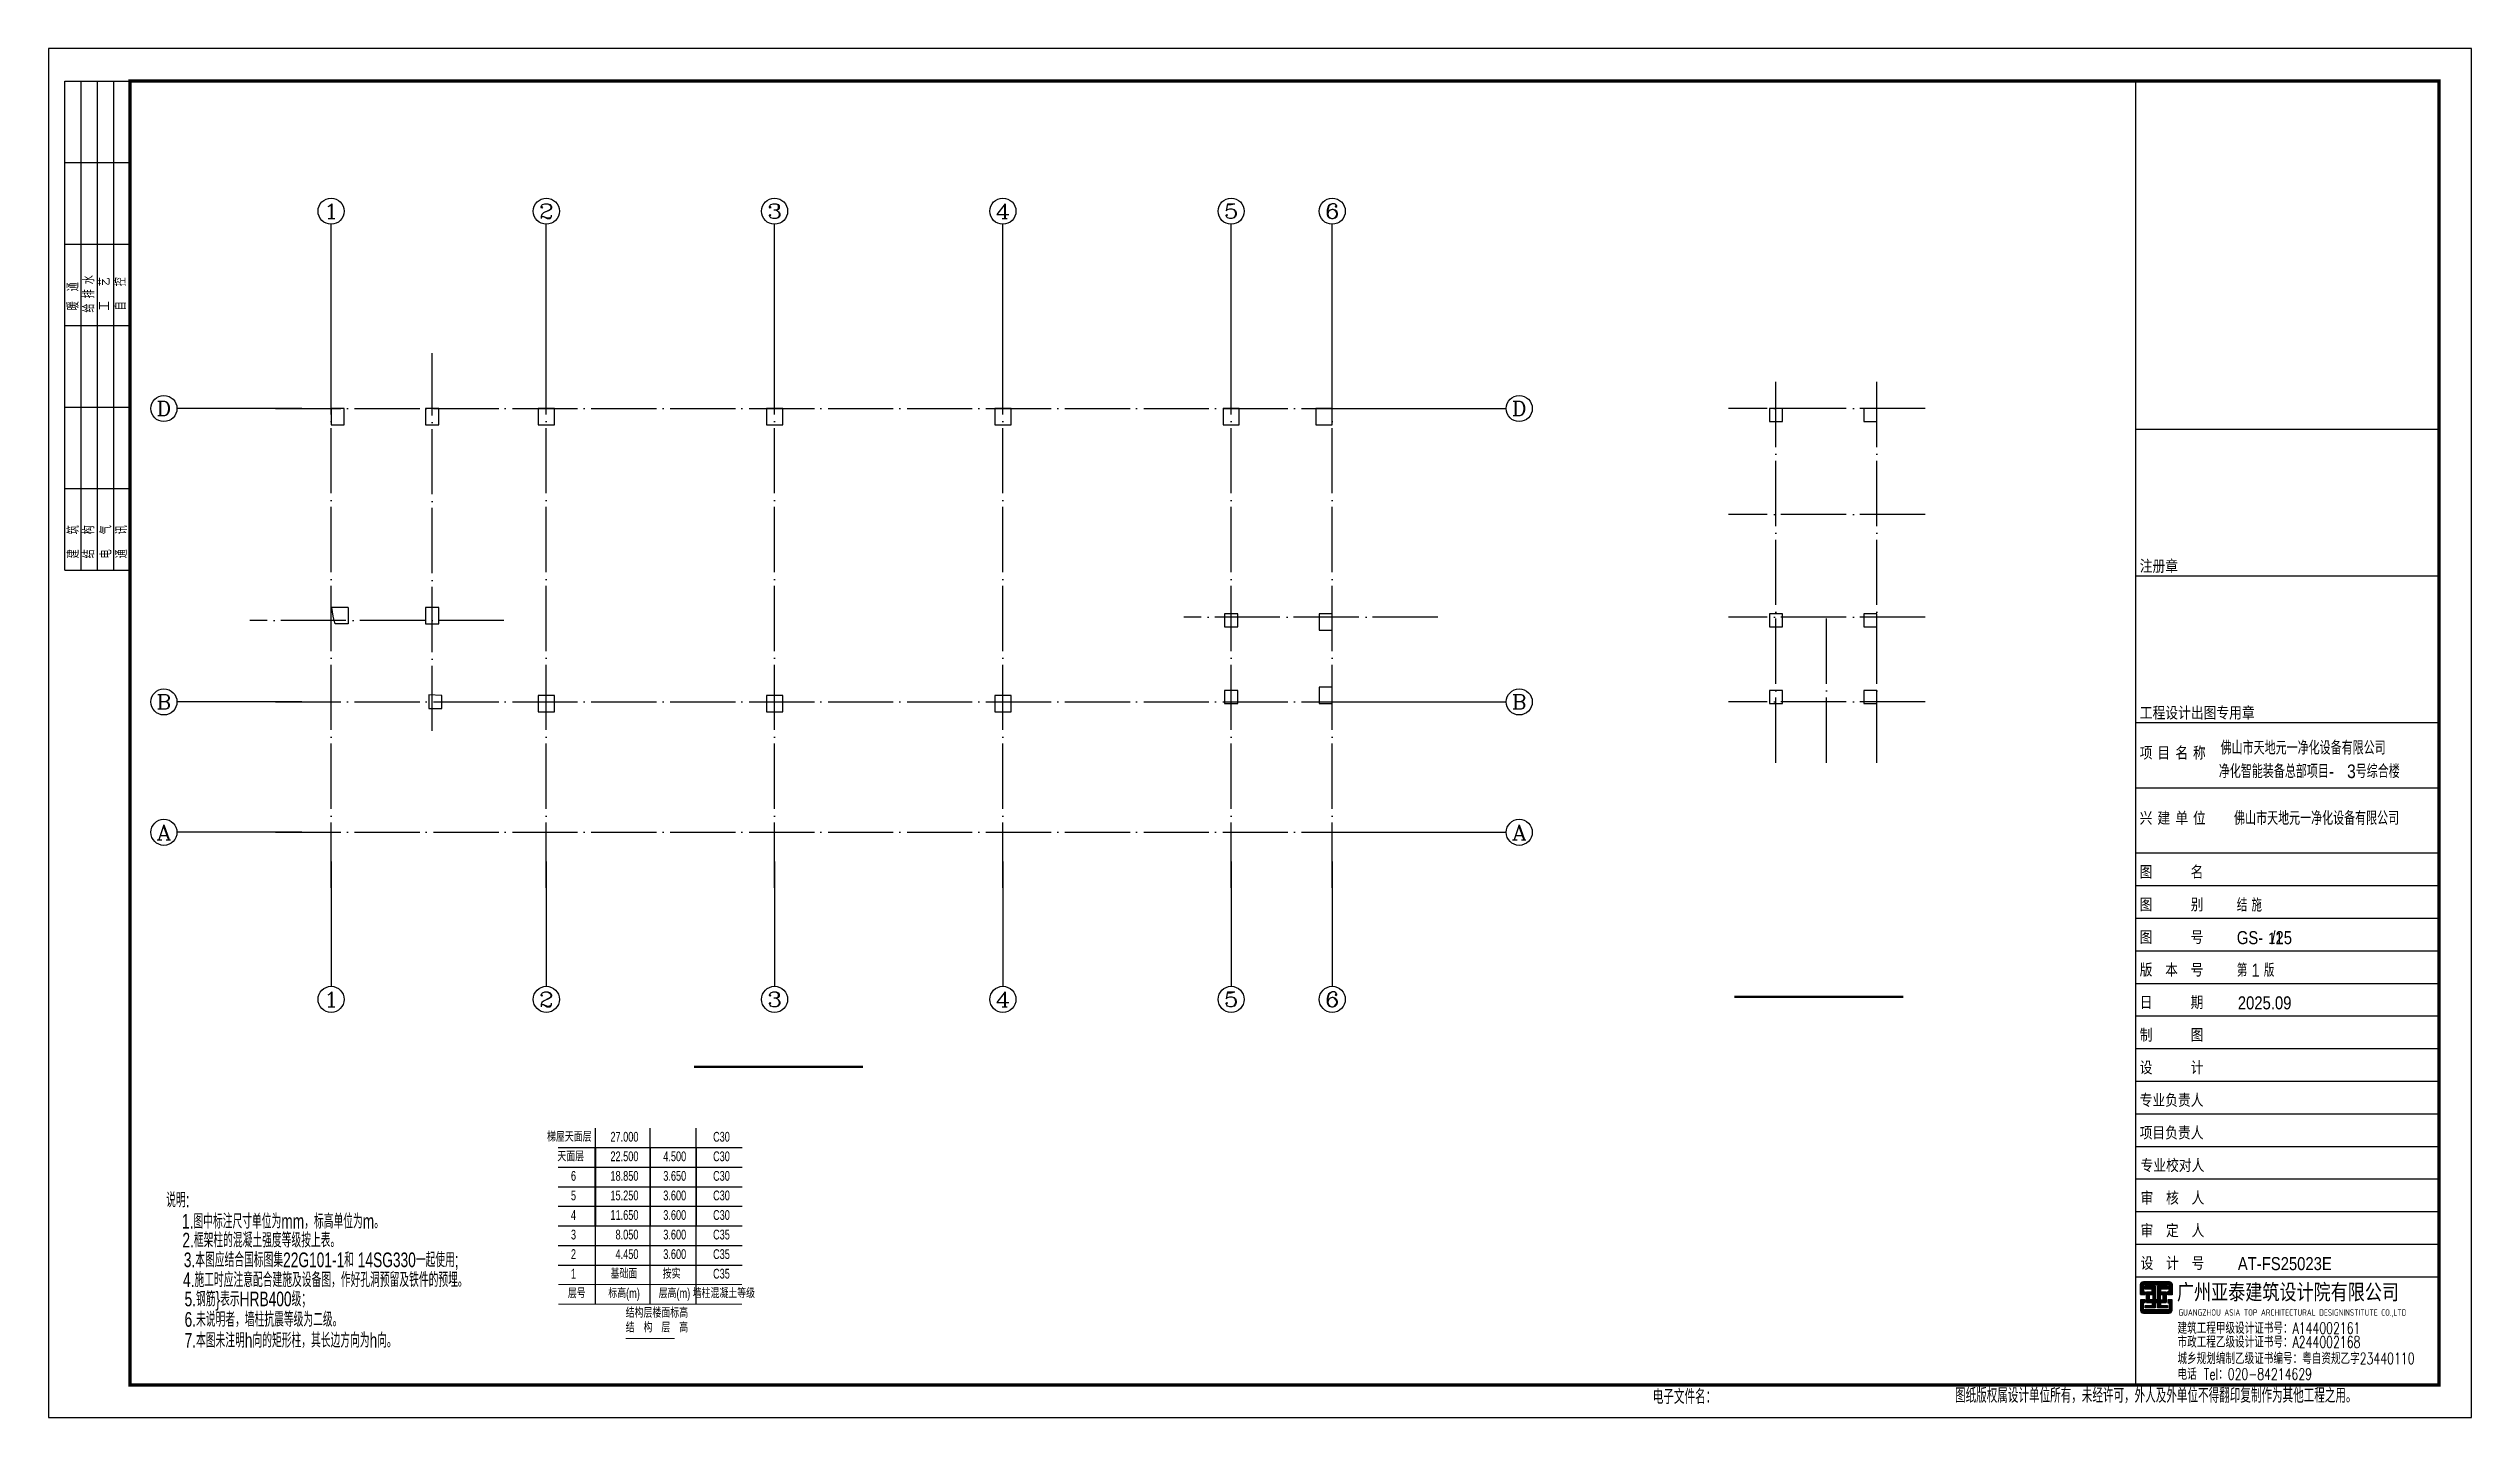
# Model space of a CAD drawing. Extents: x 299218 to 746073, y -331171 to -40619.
# Drawn here: x 486882 to 561182, y -166619 to -124619 of the extents above; entities that cross this region are included whole.
import ezdxf
from ezdxf.enums import TextEntityAlignment as Align

# ---------------------------------------------------------------- set-up
doc = ezdxf.new("R2010")
doc.units = 0
doc.header["$LTSCALE"] = 1000
doc.header["$MEASUREMENT"] = 0
doc.linetypes.add('DOTE', pattern=[2.42, 2, -0.2, 0.02, -0.2])
for name, color, linetype in [('13', 4, 'Continuous'), ('14', 2, 'Continuous'), ('_0', 7, 'Continuous'), ('AXIS', 3, 'Continuous'), ('AXIS_TEXT', 7, 'Continuous'), ('DIM_SYMB', 3, 'Continuous'), ('DOTE', 1, 'Continuous'), ('PUB_TITLE', 4, 'Continuous'), ('柱线', 2, 'Continuous'), ('梁楼面标高', 7, 'Continuous')]:
    doc.layers.add(name, color=color, linetype=linetype)
doc.styles.add('_HZTXT', font='gs_txt.shx', dxfattribs={"width": 0.8, "bigfont": 'gs_hztxt.shx'})
doc.styles.add('_TCH_AXIS', font='COMPLEX', dxfattribs={"bigfont": 'GBCBIG'})
doc.styles.add('COMPLEX', font='COMPLEX')
doc.styles.add('GS_Rein', font='GS_TXT.shx', dxfattribs={"width": 0.7, "bigfont": 'GS_HZTXT.shx'})
doc.styles.add('HT', font='')
doc.styles.add('HZTXT', font='txt.shx', dxfattribs={"bigfont": 'hztxt.shx'})
doc.styles.add('hztxt0', font='romans.shx', dxfattribs={"bigfont": 'gbcbig0.shx'})
doc.styles.get("Standard").update_dxf_attribs({"font": 'gbenor.shx', "bigfont": 'gbcbig.shx'})
doc.styles.add('宋体', font='')
doc.styles.get('HT').set_extended_font_data('SimHei')
doc.styles.get('宋体').set_extended_font_data('SimSun')

msp = doc.modelspace()

# ---------------------------------------------------------------- texts
at = {"style": 'GS_Rein', "width": 0.7}
for s, p in [('说明:', (490491.1, -160170)), ('1.图中标注尺寸单位为mm，标高单位为m。', (490977.3, -160822.7)), ('2.框架柱的混凝土强度等级按上表。', (490989, -161401)), ('3.本图应结合国标图集22G101-1和 14SG330一起使用;', (491032.7, -162005.9)), ('4.施工时应注意配合建施及设备图，作好孔洞预留及铁件的预埋。', (491006.9, -162618.1)), ('5.钢筋}表示HRB400级；', (491055.9, -163206.3)), ('6.未说明者，墙柱抗震等级为二级。', (491055.9, -163833.9)), ('7.本图未注明h向的矩形柱，其长边方向为h向。', (491055.9, -164474.7))]:
    msp.add_text(s, height=450, dxfattribs=at).set_placement(p)
at = {"layer": '13', "color": 2, "style": '_HZTXT', "width": 0.85}
msp.add_text('11', height=350, dxfattribs=at).set_placement((554947.9, -152090.9))

# ---------------------------------------------------------------- blocks, each defined once
blk = doc.blocks.new('_AXISO')
blk.add_circle((0, 0), 0.5)
at = {"layer": 'AXIS_TEXT', "style": 'COMPLEX', "width": 1.041667}
blk.add_attdef('A', text='', height=0.56, dxfattribs=at).set_placement((-0.25, -0.28), (0.25, -0.28), align=Align.FIT)
blk = doc.blocks.new('zw-10')
at = {"layer": 'AXIS'}
for p, q in [((-949035, -406077), (-949035, -401324)), ((-942435, -406077), (-942435, -401324)), ((-935435, -406077), (-935435, -401324)), ((-928435, -406077), (-928435, -401324)), ((-921435, -406077), (-921435, -401324)), ((-918335, -406077), (-918335, -401324)), ((-949935, -406977), (-953760, -406977)), ((-917435, -406977), (-913002, -406977)), ((-949935, -415977), (-953760, -415977)), ((-917435, -415977), (-913002, -415977)), ((-949935, -419977), (-953760, -419977)), ((-917435, -419977), (-913002, -419977)), ((-949035, -420877), (-949035, -424702)), ((-942435, -420877), (-942435, -424702)), ((-935435, -420877), (-935435, -424702)), ((-928435, -420877), (-928435, -424702)), ((-921435, -420877), (-921435, -424702)), ((-918335, -420877), (-918335, -424702))]:
    blk.add_line(p, q, dxfattribs=at)
at = {"layer": 'DOTE', "linetype": 'DOTE'}
for p, q in [((-949035, -421677), (-949035, -405277)), ((-945935, -416868), (-945935, -405277)), ((-942435, -421677), (-942435, -405277)), ((-935435, -421677), (-935435, -405277)), ((-928435, -421677), (-928435, -405277)), ((-921435, -421677), (-921435, -405277)), ((-918335, -421677), (-918335, -405277)), ((-950735, -406977), (-916635, -406977)), ((-943738, -413477), (-951524, -413477)), ((-915100, -413377), (-922887, -413377)), ((-950735, -415977), (-916635, -415977)), ((-950735, -419977), (-916635, -419977))]:
    blk.add_line(p, q, dxfattribs=at)
at = {"layer": 'AXIS'}
ref = blk.add_blockref('_AXISO', (-949035, -400924), dxfattribs=dict(at, xscale=800, yscale=800, zscale=800))
ref.add_attrib('A', '1', dxfattribs={"layer": 'AXIS_TEXT', "height": 453, "style": '_TCH_AXIS', "width": 2.333333}).set_placement((-949261, -401150), (-948809, -401150), align=Align.FIT)
ref = blk.add_blockref('_AXISO', (-942435, -400924), dxfattribs=dict(at, xscale=800, yscale=800, zscale=800))
ref.add_attrib('A', '2', dxfattribs={"layer": 'AXIS_TEXT', "height": 453, "style": '_TCH_AXIS', "width": 1.5}).set_placement((-942661, -401150), (-942209, -401150), align=Align.FIT)
ref = blk.add_blockref('_AXISO', (-935435, -400924), dxfattribs=dict(at, xscale=800, yscale=800, zscale=800))
ref.add_attrib('A', '3', dxfattribs={"layer": 'AXIS_TEXT', "height": 453, "style": '_TCH_AXIS', "width": 1.5}).set_placement((-935661, -401150), (-935209, -401150), align=Align.FIT)
ref = blk.add_blockref('_AXISO', (-928435, -400924), dxfattribs=dict(at, xscale=800, yscale=800, zscale=800))
ref.add_attrib('A', '4', dxfattribs={"layer": 'AXIS_TEXT', "height": 453, "style": '_TCH_AXIS', "width": 1.3125}).set_placement((-928661, -401150), (-928209, -401150), align=Align.FIT)
ref = blk.add_blockref('_AXISO', (-921435, -400924), dxfattribs=dict(at, xscale=800, yscale=800, zscale=800))
ref.add_attrib('A', '5', dxfattribs={"layer": 'AXIS_TEXT', "height": 453, "style": '_TCH_AXIS', "width": 1.5}).set_placement((-921661, -401150), (-921209, -401150), align=Align.FIT)
ref = blk.add_blockref('_AXISO', (-918335, -400924), dxfattribs=dict(at, xscale=800, yscale=800, zscale=800))
ref.add_attrib('A', '6', dxfattribs={"layer": 'AXIS_TEXT', "height": 453, "style": '_TCH_AXIS', "width": 1.5}).set_placement((-918561, -401150), (-918109, -401150), align=Align.FIT)
ref = blk.add_blockref('_AXISO', (-954160, -406977), dxfattribs=dict(at, xscale=800, yscale=800, zscale=800))
ref.add_attrib('A', 'D', dxfattribs={"layer": 'AXIS_TEXT', "height": 453, "style": '_TCH_AXIS', "width": 1.235294}).set_placement((-954386, -407203), (-953934, -407203), align=Align.FIT)
ref = blk.add_blockref('_AXISO', (-912602, -406977), dxfattribs=dict(at, xscale=800, yscale=800, zscale=800))
ref.add_attrib('A', 'D', dxfattribs={"layer": 'AXIS_TEXT', "height": 453, "style": '_TCH_AXIS', "width": 1.235294}).set_placement((-912828, -407203), (-912375, -407203), align=Align.FIT)
ref = blk.add_blockref('_AXISO', (-954160, -415977), dxfattribs=dict(at, xscale=800, yscale=800, zscale=800))
ref.add_attrib('A', 'B', dxfattribs={"layer": 'AXIS_TEXT', "height": 453, "style": '_TCH_AXIS', "width": 1.235294}).set_placement((-954386, -416203), (-953934, -416203), align=Align.FIT)
ref = blk.add_blockref('_AXISO', (-912602, -415977), dxfattribs=dict(at, xscale=800, yscale=800, zscale=800))
ref.add_attrib('A', 'B', dxfattribs={"layer": 'AXIS_TEXT', "height": 453, "style": '_TCH_AXIS', "width": 1.235294}).set_placement((-912828, -416203), (-912375, -416203), align=Align.FIT)
ref = blk.add_blockref('_AXISO', (-954160, -419977), dxfattribs=dict(at, xscale=800, yscale=800, zscale=800))
ref.add_attrib('A', 'A', dxfattribs={"layer": 'AXIS_TEXT', "height": 453, "style": '_TCH_AXIS', "width": 1.166667}).set_placement((-954386, -420203), (-953934, -420203), align=Align.FIT)
ref = blk.add_blockref('_AXISO', (-912602, -419977), dxfattribs=dict(at, xscale=800, yscale=800, zscale=800))
ref.add_attrib('A', 'A', dxfattribs={"layer": 'AXIS_TEXT', "height": 453, "style": '_TCH_AXIS', "width": 1.166667}).set_placement((-912828, -420203), (-912375, -420203), align=Align.FIT)
ref = blk.add_blockref('_AXISO', (-949035, -425102), dxfattribs=dict(at, xscale=800, yscale=800, zscale=800))
ref.add_attrib('A', '1', dxfattribs={"layer": 'AXIS_TEXT', "height": 453, "style": '_TCH_AXIS', "width": 2.333333}).set_placement((-949261, -425328), (-948809, -425328), align=Align.FIT)
ref = blk.add_blockref('_AXISO', (-942435, -425102), dxfattribs=dict(at, xscale=800, yscale=800, zscale=800))
ref.add_attrib('A', '2', dxfattribs={"layer": 'AXIS_TEXT', "height": 453, "style": '_TCH_AXIS', "width": 1.5}).set_placement((-942661, -425328), (-942209, -425328), align=Align.FIT)
ref = blk.add_blockref('_AXISO', (-935435, -425102), dxfattribs=dict(at, xscale=800, yscale=800, zscale=800))
ref.add_attrib('A', '3', dxfattribs={"layer": 'AXIS_TEXT', "height": 453, "style": '_TCH_AXIS', "width": 1.5}).set_placement((-935661, -425328), (-935209, -425328), align=Align.FIT)
ref = blk.add_blockref('_AXISO', (-928435, -425102), dxfattribs=dict(at, xscale=800, yscale=800, zscale=800))
ref.add_attrib('A', '4', dxfattribs={"layer": 'AXIS_TEXT', "height": 453, "style": '_TCH_AXIS', "width": 1.3125}).set_placement((-928661, -425328), (-928209, -425328), align=Align.FIT)
ref = blk.add_blockref('_AXISO', (-921435, -425102), dxfattribs=dict(at, xscale=800, yscale=800, zscale=800))
ref.add_attrib('A', '5', dxfattribs={"layer": 'AXIS_TEXT', "height": 453, "style": '_TCH_AXIS', "width": 1.5}).set_placement((-921661, -425328), (-921209, -425328), align=Align.FIT)
ref = blk.add_blockref('_AXISO', (-918335, -425102), dxfattribs=dict(at, xscale=800, yscale=800, zscale=800))
ref.add_attrib('A', '6', dxfattribs={"layer": 'AXIS_TEXT', "height": 453, "style": '_TCH_AXIS', "width": 1.5}).set_placement((-918561, -425328), (-918109, -425328), align=Align.FIT)
blk = doc.blocks.new('4层以上墙柱模板')
at = {"layer": '柱线', "color": 6}
for points in [[(-1111089, -374273), (-1110689, -374273), (-1110689, -373773), (-1111089, -373773)], [(-1108189, -374273), (-1107789, -374273), (-1107789, -373773), (-1108189, -373773)], [(-1104739, -374273), (-1104239, -374273), (-1104239, -373773), (-1104739, -373773)], [(-1097739, -374273), (-1097239, -374273), (-1097239, -373773), (-1097739, -373773)], [(-1090739, -374273), (-1090239, -374273), (-1090239, -373773), (-1090739, -373773)], [(-1083739, -374273), (-1083239, -374273), (-1083239, -373773), (-1083739, -373773)], [(-1080889, -374273), (-1080389, -374273), (-1080389, -373773), (-1080889, -373773)], [(-1108189, -380373), (-1107789, -380373), (-1107789, -379873), (-1108189, -379873)], [(-1083689, -380473), (-1083289, -380473), (-1083289, -380073), (-1083689, -380073)], [(-1080789, -380573), (-1080389, -380573), (-1080389, -380073), (-1080789, -380073)], [(-1108089, -382973), (-1107689, -382973), (-1107689, -382573), (-1108089, -382558)], [(-1104739, -383073), (-1104239, -383073), (-1104239, -382573), (-1104739, -382573)], [(-1097739, -383073), (-1097239, -383073), (-1097239, -382573), (-1097739, -382573)], [(-1090739, -383073), (-1090239, -383073), (-1090239, -382573), (-1090739, -382573)], [(-1083689, -382823), (-1083289, -382823), (-1083289, -382423), (-1083689, -382423)], [(-1080789, -382823), (-1080389, -382823), (-1080389, -382323), (-1080789, -382323)]]:
    blk.add_lwpolyline(points, close=True, dxfattribs=at)
for points in [[(-1110563, -379873), (-1111064, -379873)], [(-1110963, -380373), (-1110990, -380273), (-1111023, -380144), (-1111064, -379873)], [(-1110563, -379873), (-1110563, -380373), (-1110963, -380373)]]:
    blk.add_lwpolyline(points, dxfattribs=at)
blk = doc.blocks.new('ZW-02')
at = {"layer": 'DOTE', "linetype": 'DOTE'}
for p, q in [((619025, -219375), (619025, -207611)), ((622125, -219375), (622125, -207611)), ((623603, -208511), (617573, -208511)), ((623603, -211761), (617573, -211761)), ((623603, -214911), (617573, -214911)), ((620575, -219375), (620575, -214911)), ((623603, -217511), (617573, -217511))]:
    blk.add_line(p, q, dxfattribs=at)
blk = doc.blocks.new('梯屋层墙柱模板')
at = {"layer": '柱线', "color": 11}
for points in [[(-1087459, -348965), (-1087059, -348965), (-1087059, -348565), (-1087459, -348565)], [(-1084559, -348965), (-1084159, -348965), (-1084159, -348565), (-1084559, -348565)], [(-1087459, -355265), (-1087059, -355265), (-1087059, -354865), (-1087459, -354865)], [(-1084559, -355265), (-1084159, -355265), (-1084159, -354865), (-1084559, -354865)], [(-1087459, -357615), (-1087059, -357615), (-1087059, -357215), (-1087459, -357215)], [(-1084559, -357615), (-1084159, -357615), (-1084159, -357215), (-1084559, -357215)]]:
    blk.add_lwpolyline(points, close=True, dxfattribs=at)
blk = doc.blocks.new('层高表2')
at = {"layer": '梁楼面标高'}
for p, q in [((498269, -187121), (503909, -187121)), ((499409, -191921), (499409, -186521)), ((501089, -191921), (501089, -186521)), ((502499, -191921), (502499, -186521)), ((498269, -187721), (503909, -187721)), ((498269, -188321), (503909, -188321)), ((498269, -188921), (503909, -188921)), ((498269, -189521), (503909, -189521)), ((498269, -190121), (503909, -190121)), ((498269, -190721), (503909, -190721))]:
    blk.add_line(p, q, dxfattribs=at)
at = {"layer": '梁楼面标高', "const_width": 30}
for points in [[(498269, -191321), (503909, -191321)], [(498269, -191921), (503909, -191921)], [(500339, -192971), (501839, -192971)]]:
    blk.add_lwpolyline(points, dxfattribs=at)
at = {"layer": '梁楼面标高', "style": 'GS_Rein', "width": 0.7}
for s, p in [('梯屋天面层', (499291, -187027)), ('天面层', (499062, -187627)), ('27.000', (500729, -187027)), ('22.500', (500729, -187627)), ('4.500', (502193, -187627)), ('C30', (503532, -187027)), ('C30', (503532, -187627)), ('6', (498815, -188227)), ('18.850', (500729, -188227)), ('3.650', (502193, -188227)), ('C30', (503532, -188227)), ('5', (498815, -188827)), ('15.250', (500729, -188827)), ('3.600', (502193, -188827)), ('C30', (503532, -188827)), ('4', (498815, -189427)), ('11.650', (500729, -189427)), ('3.600', (502193, -189427)), ('C30', (503532, -189427)), ('3', (498815, -190027)), ('8.050', (500729, -190027)), ('3.600', (502193, -190027)), ('C35', (503532, -190027)), ('2', (498815, -190627)), ('1', (498815, -191227)), ('4.450', (500729, -190627)), ('基础面', (500693, -191227)), ('3.600', (502193, -190627)), ('按实', (502020, -191227)), ('C35', (503532, -190627)), ('C35', (503532, -191227))]:
    blk.add_text(s, height=300, dxfattribs=at).set_placement(p, align=Align.BOTTOM_RIGHT)
for s, p in [('层号', (498839, -191827)), (' 标高(m)', (500249, -191827)), (' 层高(m)', (501794, -191827)), (' 墙柱混凝土等级', (503309, -191827))]:
    blk.add_text(s, height=300, dxfattribs=at).set_placement(p, align=Align.BOTTOM_CENTER)
for s, p in [('结构层楼面标高', (500339, -192427)), ('结\u3000构\u3000层\u3000高', (500339, -192877))]:
    blk.add_text(s, height=300, dxfattribs=at).set_placement(p, align=Align.BOTTOM_LEFT)
blk = doc.blocks.new('弘吉车间2')
at = {"layer": '14'}
h = blk.add_hatch(dxfattribs=at)
h.set_pattern_fill('ANSI31', color=256, scale=100, angle=135, style=0)
h.set_pattern_definition([(180, (-226475.39, -78017.824), (-3e-15, -12.5), [])])
edge = h.paths.add_edge_path()
edge.add_line((-9011, 2855), (-9011, 2773))
edge.add_line((-9011, 2773), (-9152, 2773))
edge.add_line((-9152, 2773), (-9152, 3084))
edge.add_arc((-9062, 3084), 90, 90, 180, ccw=False)
edge.add_line((-9062, 3174), (-8271, 3174))
edge.add_arc((-8271, 3084), 90, 0, 90, ccw=False)
edge.add_line((-8181, 3084), (-8181, 2768))
edge.add_line((-8181, 2768), (-8311, 2768))
edge.add_line((-8311, 2768), (-8311, 2862))
edge.add_line((-8311, 2862), (-8282, 2862))
edge.add_line((-8282, 2862), (-8268, 2862))
edge.add_line((-8268, 2862), (-8268, 3074))
edge.add_line((-8268, 3074), (-9055, 3074))
edge.add_line((-9055, 3074), (-9055, 2855))
edge.add_line((-9055, 2855), (-9011, 2855))
h.paths.add_polyline_path([(-8629, 2622), (-8629, 3030), (-8321, 3030), (-8321, 2942), (-8535, 2942), (-8535, 2855), (-8362, 2855), (-8362, 2525), (-8542, 2525), (-8542, 2442), (-8320, 2442), (-8320, 2365), (-8628, 2365), (-8628, 2526), (-8697, 2526), (-8697, 2365), (-9006, 2365), (-9006, 2442), (-8784, 2442), (-8784, 2525), (-8963, 2525), (-8963, 2855), (-8790, 2855), (-8790, 2942), (-9004, 2942), (-9004, 3030), (-8697, 3030), (-8697, 2622)])
h.paths.add_polyline_path([(-8874, 2772), (-8776, 2772), (-8776, 2616), (-8874, 2616)], flags=16)
h.paths.add_polyline_path([(-8452, 2772), (-8549, 2772), (-8549, 2616), (-8452, 2616)], flags=16)
edge = h.paths.add_edge_path()
edge.add_line((-9011, 2525), (-9011, 2607))
edge.add_line((-9011, 2607), (-9152, 2607))
edge.add_line((-9152, 2607), (-9152, 2296))
edge.add_arc((-9062, 2296), 90, 180, 270)
edge.add_line((-9062, 2206), (-8271, 2206))
edge.add_arc((-8271, 2296), 90, 270, 360)
edge.add_line((-8181, 2296), (-8181, 2612))
edge.add_line((-8181, 2612), (-8311, 2612))
edge.add_line((-8311, 2612), (-8311, 2518))
edge.add_line((-8311, 2518), (-8282, 2518))
edge.add_line((-8282, 2518), (-8268, 2518))
edge.add_line((-8268, 2518), (-8268, 2306))
edge.add_line((-8268, 2306), (-9055, 2306))
edge.add_line((-9055, 2306), (-9055, 2525))
edge.add_line((-9055, 2525), (-9011, 2525))
for p, q in [((-9300, 29320), (-9300, 0)), ((-9300, 29320), (0, 29320)), ((-9300, 24820), (0, 24820)), ((-9300, 20320), (0, 20320)), ((-9300, 18320), (0, 18320)), ((-9300, 16320), (0, 16320)), ((-9300, 15320), (0, 15320)), ((-9300, 14320), (0, 14320)), ((-9300, 13320), (0, 13320)), ((-9300, 12320), (0, 12320)), ((-9300, 11320), (0, 11320)), ((-9300, 10320), (0, 10320)), ((-9300, 9320), (0, 9320)), ((-9300, 8320), (0, 8320)), ((-9300, 7320), (0, 7320)), ((-9300, 6320), (0, 6320)), ((-9300, 5320), (0, 5320)), ((-9300, 4320), (0, 4320)), ((-9300, 3320), (0, 3320)), ((-9300, 3320), (0, 3320))]:
    blk.add_line(p, q, dxfattribs=at)
for points in [[(-9300, 0), (0, 0), (0, 40000), (-9300, 40000)], [(-8874, 2772), (-8776, 2772), (-8776, 2616), (-8874, 2616)], [(-8452, 2772), (-8549, 2772), (-8549, 2616), (-8452, 2616)]]:
    blk.add_lwpolyline(points, close=True, dxfattribs=at)
for points in [[(-9011, 2855), (-9011, 2773), (-9152, 2773), (-9152, 3084, -0.414214), (-9062, 3174), (-8271, 3174, -0.414214), (-8181, 3084), (-8181, 2768), (-8311, 2768), (-8311, 2862), (-8282, 2862), (-8268, 2862), (-8268, 3074), (-9055, 3074), (-9055, 2855)], [(-9011, 2525), (-9011, 2607), (-9152, 2607), (-9152, 2296, 0.414214), (-9062, 2206), (-8271, 2206, 0.414214), (-8181, 2296), (-8181, 2612), (-8311, 2612), (-8311, 2518), (-8282, 2518), (-8268, 2518), (-8268, 2306), (-9055, 2306), (-9055, 2525)]]:
    blk.add_lwpolyline(points, format="xyb", close=True, dxfattribs=at)
blk.add_lwpolyline([(-8629, 2622), (-8629, 2622), (-8629, 3030), (-8321, 3030), (-8321, 2942), (-8535, 2942), (-8535, 2855), (-8362, 2855), (-8362, 2525), (-8542, 2525), (-8542, 2442), (-8320, 2442), (-8320, 2365), (-8628, 2365), (-8628, 2526), (-8697, 2526), (-8697, 2365), (-9006, 2365), (-9006, 2442), (-8784, 2442), (-8784, 2525), (-8963, 2525), (-8963, 2855), (-8790, 2855), (-8790, 2942), (-9004, 2942), (-9004, 3030), (-8697, 3030), (-8697, 2622), (-8629, 2622)], dxfattribs=at)
at = {"layer": '13', "color": 7, "style": '_HZTXT', "width": 0.85}
for s, height, p in [('佛山市天地元一净化设备有限公司', 417.91, (-6694, 19336)), ('净化智能装备总部项目-', 417.91, (-6750, 18616)), ('3号综合楼', 417.9, (-2815, 18616)), ('佛山市天地元一净化设备有限公司', 417.91, (-6282, 17179)), ('结 施', 400, (-6198, 14522)), ('GS-  /25', 400, (-6198, 13522)), ('第 1 版', 400, (-6198, 12522)), ('2025.09', 400, (-6166, 11522)), ('AT-FS25023E', 400, (-6166, 3522))]:
    blk.add_text(s, height=height, dxfattribs=at).set_placement(p)
at = {"layer": '13', "style": 'HZTXT', "width": 0.7}
for s, p in [('建筑工程甲级设计证书号：A144002161', (-8015, 1568)), ('市政工程乙级设计证书号：A244002168', (-8015, 1144)), ('城乡规划编制乙级证书编号：粤自资规乙字23440110', (-8015, 639)), ('电话 Tel：020-84214629', (-8015, 159))]:
    blk.add_text(s, height=350, rotation=359.99972, dxfattribs=at).set_placement(p)
at = {"layer": '14'}
for s, height, style, width, p in [('注册章', 350, '宋体', 0.82, (-9173, 24949)), ('工程设计出图专用章', 350, '宋体', 0.82, (-9173, 20449)), ('项', 350, '宋体', 0.82, (-9176, 19220)), ('目', 350, '宋体', 0.82, (-8632, 19220)), ('名', 350, '宋体', 0.82, (-8081, 19220)), ('称', 350, '宋体', 0.82, (-7542, 19220)), ('兴', 350, '宋体', 0.82, (-9176, 17220)), ('建', 350, '宋体', 0.82, (-8632, 17220)), ('单', 350, '宋体', 0.82, (-8081, 17220)), ('位', 350, '宋体', 0.82, (-7542, 17220)), ('图      名', 350, '宋体', 0.82, (-9176, 15566)), ('图      别', 350, '宋体', 0.82, (-9176, 14566)), ('图      号', 350, '宋体', 0.82, (-9176, 13566)), ('版  本  号', 350, '宋体', 0.82, (-9176, 12566)), ('日      期', 350, '宋体', 0.82, (-9176, 11566)), ('制      图', 350, '宋体', 0.82, (-9176, 10566)), ('设      计', 350, '宋体', 0.82, (-9176, 9566)), ('专业负责人', 350, '宋体', 0.82, (-9176, 8566)), ('项目负责人', 350, '宋体', 0.82, (-9176, 7566)), ('专业校对人', 350, '宋体', 0.82, (-9149, 6566, -24845)), ('审  核  人', 350, '宋体', 0.82, (-9149, 5566, -24845)), ('审  定  人', 350, '宋体', 0.82, (-9149, 4566, -24845)), ('设  计  号', 350, '宋体', 0.82, (-9149, 3566, -24845)), ('广州亚泰建筑设计院有限公司', 480, 'HT', 0.8, (-8033, 2612))]:
    blk.add_text(s, height=height, dxfattribs=dict(at, style=style, width=width)).set_placement(p)
at = {"layer": '14', "width": 0.8}
blk.add_text('GUANGZHOU ASIA TOP ARCHITECTURAL DESIGNINSTITUTE CO.,LTD', height=198, rotation=359.99972, dxfattribs=at).set_placement((-7987, 2124, -24845))
at = {"layer": '14', "style": 'hztxt0'}
for s, p in [('电子文件名：', (-24105, -584)), ('图纸版权属设计单位所有，未经许可，外人及外单位不得翻印复制作为其他工程之用。', (-14838, -548))]:
    blk.add_text(s, height=450, rotation=359.99972, dxfattribs=at).set_placement(p)
blk = doc.blocks.new('$titleblk$00000095')
for p, q in [((-150, 20), (-150, 0)), ((-150, 20), (0, 20)), ((-150, 15), (-75, 15)), ((-125, 20), (-125, 0)), ((-100, 20), (-100, 0)), ((-75, 20), (-75, 0)), ((-75, 20), (-75, 0)), ((-75, 15), (0, 15)), ((-50, 20), (-50, 0)), ((-25, 20), (-25, 0)), ((0, 20), (0, 0)), ((-150, 10), (-75, 10)), ((-75, 10), (0, 10)), ((-150, 5), (-75, 5)), ((-75, 5), (0, 5))]:
    blk.add_line(p, q)
at = {"width": 0.8}
for s, p in [('建   筑', (-146.45, 15.65)), ('暖  通', (-70.35, 15.73)), ('结   构', (-146.45, 10.91)), ('电   气', (-146.45, 5.65)), ('给 排 水', (-71.03, 10.9)), ('工   艺', (-70.35, 6.13)), ('通   讯', (-146.45, 0.88)), ('自   控', (-70.35, 1.24))]:
    blk.add_text(s, height=3.509, dxfattribs=at).set_placement(p)

# ---------------------------------------------------------------- linework, layer by layer
at = {"layer": 'DIM_SYMB', "const_width": 70}
for points in [[(538578.4, -153711.3), (543760.8, -153711.3)], [(538578.4, -153711.3), (543760.8, -153711.3)], [(506676.5, -155863.9), (511858.8, -155863.9)], [(506676.5, -155863.9), (511858.8, -155863.9)]]:
    msp.add_lwpolyline(points, dxfattribs=at)
at = {"layer": 'PUB_TITLE'}
msp.add_lwpolyline([(486882.4, -166619.4), (561182.4, -166619.4), (561182.4, -124619.4), (486882.4, -124619.4)], close=True, dxfattribs=at)
at = {"layer": 'PUB_TITLE', "const_width": 100}
msp.add_lwpolyline([(489382.4, -165619.4), (560182.4, -165619.4), (560182.4, -125619.4), (489382.4, -125619.4)], close=True, dxfattribs=at)
at = {"layer": '梁楼面标高', "color": 6, "const_width": 60}
for points in [[(503653.3, -158339.5), (503653.3, -160739.5)], [(505333.3, -158339.5), (505333.3, -160739.5)], [(506743.3, -158339.5), (506743.3, -160739.5)]]:
    msp.add_lwpolyline(points, dxfattribs=at)

# ---------------------------------------------------------------- block references
for name, p in [('zw-10', (1444583.5, 271311.3)), ('ZW-02', (-79175.2, 72845.4)), ('4层以上墙柱模板', (1606637, 238106.9)), ('梯屋层墙柱模板', (1627109.4, 212899.5)), ('层高表2', (4244.5, 28781.5))]:
    msp.add_blockref(name, p)
at = {"layer": '_0'}
msp.add_blockref('弘吉车间2', (560182.4, -165619.4), dxfattribs=at)
at = {"layer": 'PUB_TITLE', "xscale": 100, "yscale": 100, "zscale": 100, "rotation": 90}
msp.add_blockref('$titleblk$00000095', (489382.4, -125619.4), dxfattribs=at)

msp.set_redraw_order([(e.dxf.handle, doc.entitydb.next_handle()) for e in msp.query("TEXT MTEXT ATTDEF DIMENSION ARC_DIMENSION")])  # texts and dimensions are drawn at this point

doc.saveas('drawing.dxf')
